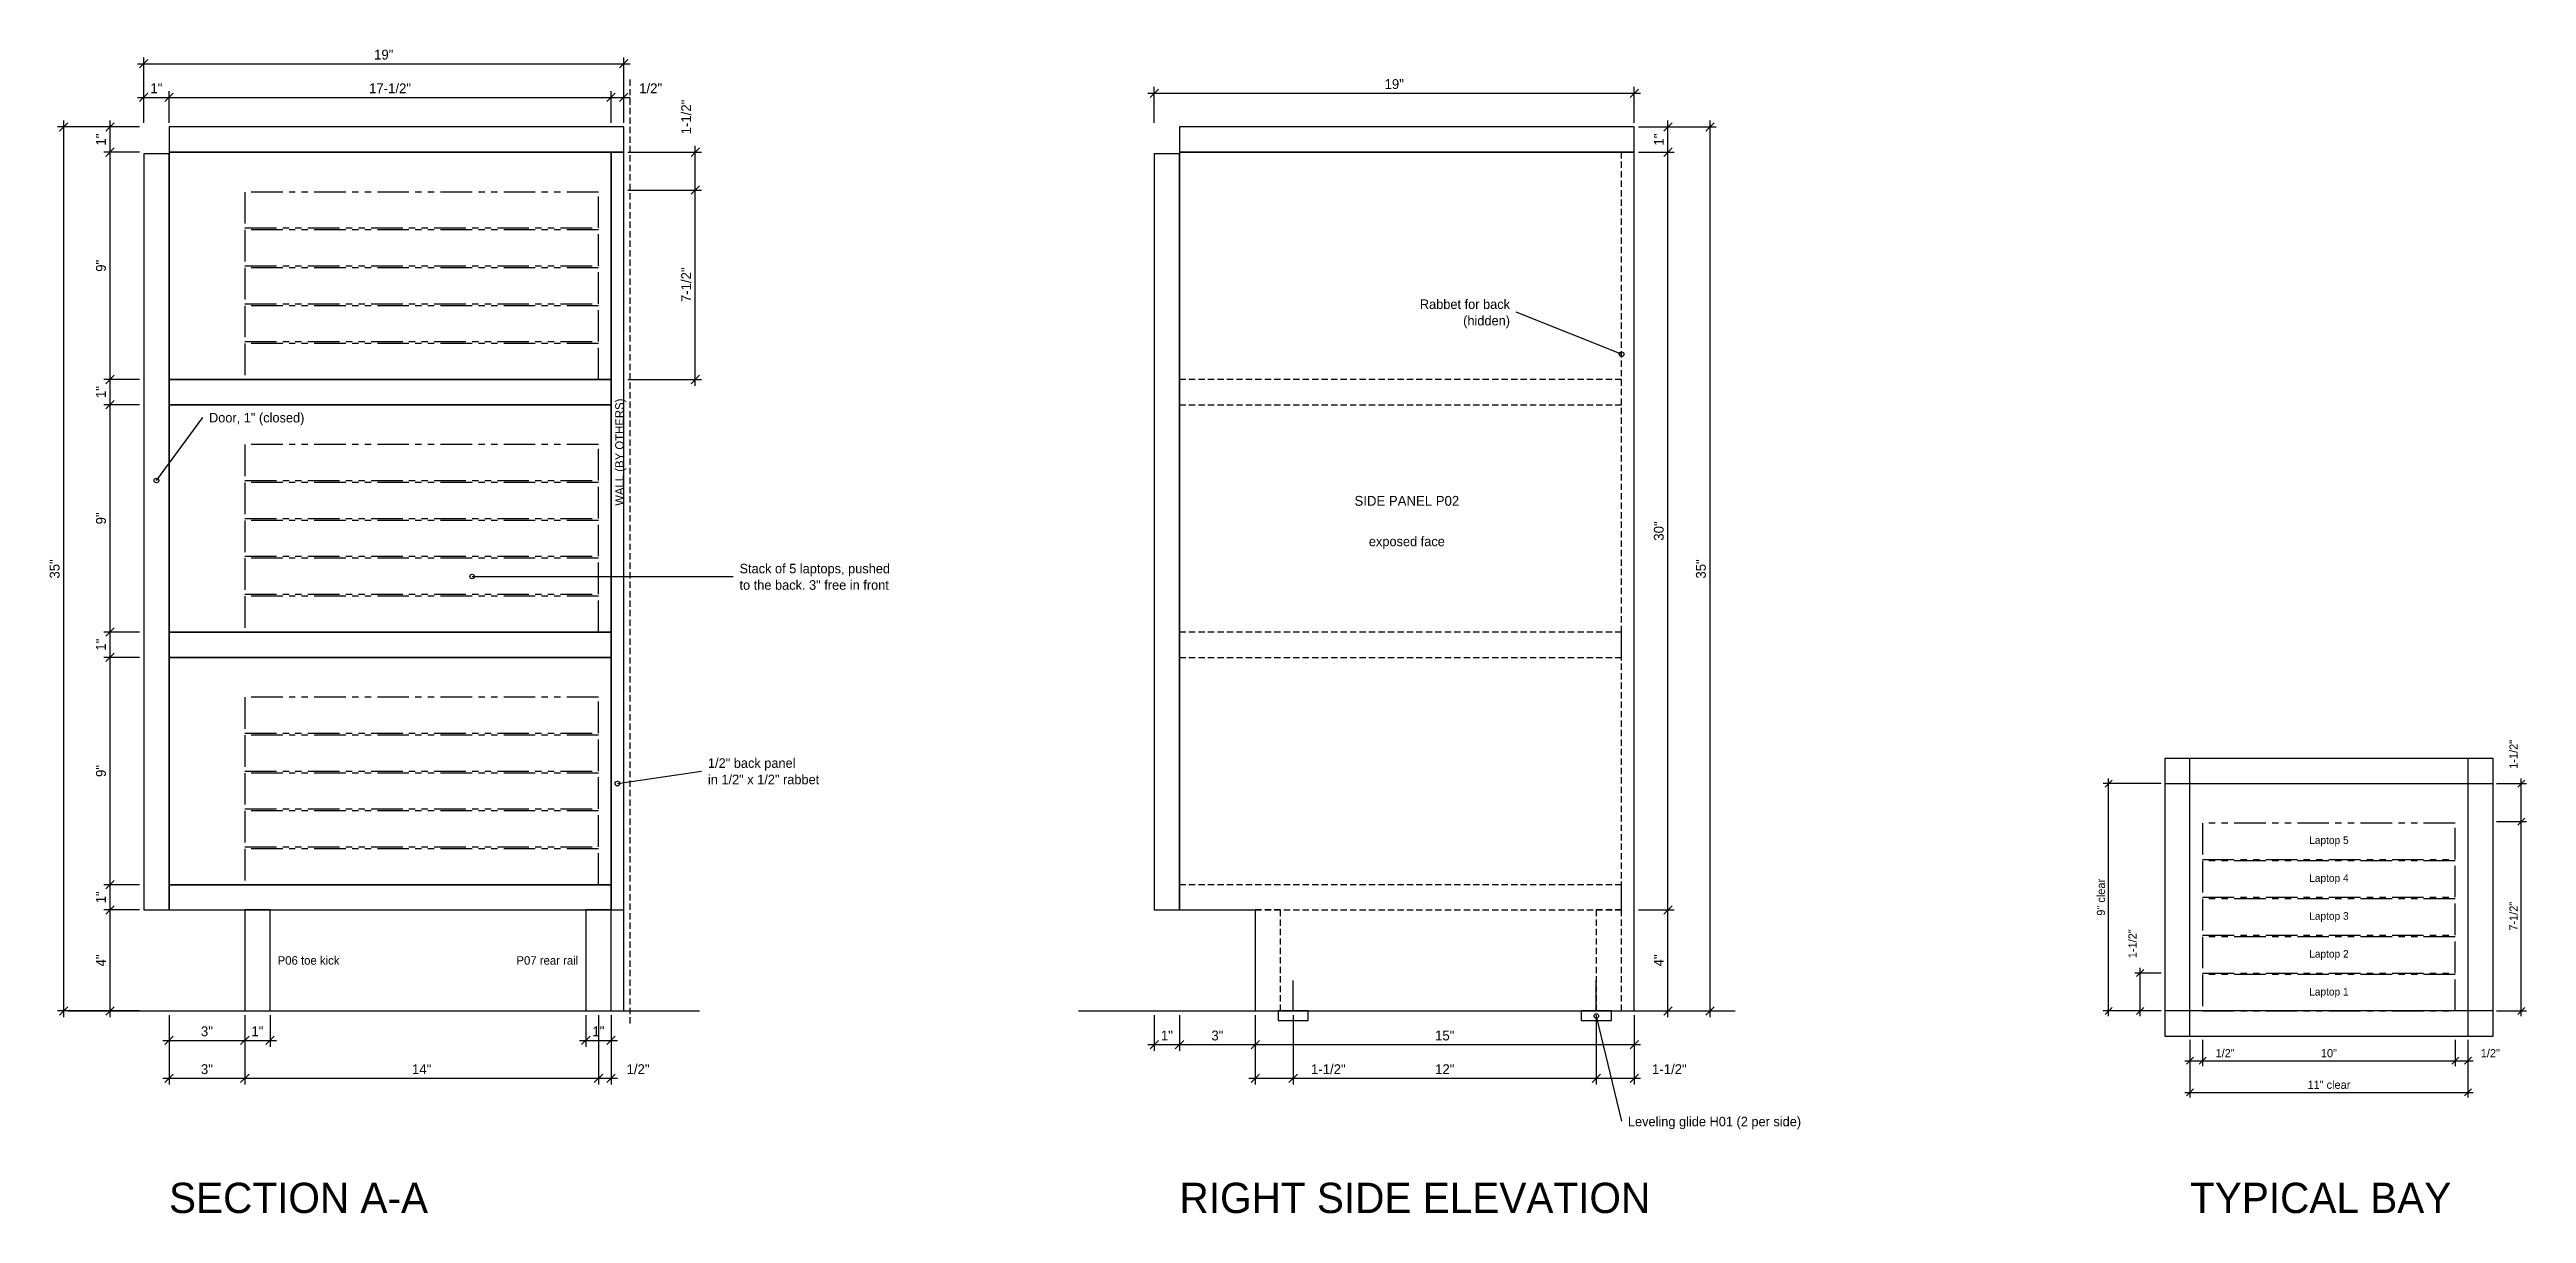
# Model space of a CAD drawing. Header units: inches. Extents: x -5 to 222, y -358 to 40.
# Drawn here: x -4.7 to 93.3, y -68 to -21.9 of the extents above; entities that cross this region are included whole.
import ezdxf
from ezdxf.enums import TextEntityAlignment as Align

# ---------------------------------------------------------------- set-up
doc = ezdxf.new("R2010")
doc.units = ezdxf.units.IN
for name, pattern in [('CENTER', [2, 1.25, -0.25, 0.25, -0.25]), ('DASHED', [0.375, 0.25, -0.125]), ('PHANTOM', [2.5, 1.25, -0.25, 0.25, -0.25, 0.25, -0.25])]:
    doc.linetypes.add(name, pattern=pattern)
for name, color, linetype in [('CENTER', 5, 'CENTER'), ('CUT', 1, 'CONTINUOUS'), ('DIM', 3, 'CONTINUOUS'), ('HIDDEN', 8, 'DASHED'), ('OUTLINE', 7, 'CONTINUOUS'), ('PHANTOM', 5, 'PHANTOM'), ('TEXT', 7, 'CONTINUOUS')]:
    doc.layers.add(name, color=color, linetype=linetype)

msp = doc.modelspace()

# ---------------------------------------------------------------- texts
at = {"layer": 'TEXT'}
for s, height, p in [('19"', 0.39, (8.5, -22.3333)), ('1"', 0.39, (-0.5, -23.6667)), ('17-1/2"', 0.39, (8.75, -23.6667)), ('1/2"', 0.39, (19.0667, -23.6667)), ('19"', 0.39, (48.5, -23.5)), ('SIDE PANEL P02', 0.39, (49, -40)), ('exposed face', 0.378, (49, -41.6)), ('Laptop 5', 0.3, (85.5, -53.3889)), ('Laptop 4', 0.3, (85.5, -54.8889)), ('Laptop 3', 0.3, (85.5, -56.3889)), ('Laptop 2', 0.3, (85.5, -57.8889)), ('Laptop 1', 0.3, (85.5, -59.3889)), ('3"', 0.39, (1.5, -61)), ('1"', 0.39, (3.5, -61)), ('1"', 0.39, (17, -61)), ('1"', 0.39, (39.5, -61.1667)), ('3"', 0.39, (41.5, -61.1667)), ('15"', 0.39, (50.5, -61.1667)), ('1/2"', 0.325, (81.3889, -61.8333)), ('10"', 0.325, (85.5, -61.8333)), ('1/2"', 0.325, (91.8889, -61.8333)), ('3"', 0.39, (1.5, -62.5)), ('14"', 0.39, (10, -62.5)), ('1/2"', 0.39, (18.5667, -62.5)), ('1-1/2"', 0.39, (45.8917, -62.5)), ('12"', 0.39, (50.5, -62.5)), ('1-1/2"', 0.39, (59.3917, -62.5)), ('11" clear', 0.325, (85.5, -63.0833))]:
    msp.add_text(s, height=height, dxfattribs=at).set_placement(p, align=Align.CENTER)
for s, height, p in [('1-1/2"', 0.39, (20.6667, -24.6083)), ('1"', 0.39, (-2.5, -25.5)), ('1"', 0.39, (59.1667, -25.5)), ('9"', 0.39, (-2.5, -30.5)), ('7-1/2"', 0.39, (20.6667, -31.25)), ('1"', 0.39, (-2.5, -35.5)), ('9"', 0.39, (-2.5, -40.5)), ('30"', 0.39, (59.1667, -41)), ('35"', 0.39, (-4.3333, -42.5)), ('35"', 0.39, (60.8333, -42.5)), ('1"', 0.39, (-2.5, -45.5)), ('1-1/2"', 0.325, (92.9722, -49.8403)), ('9"', 0.39, (-2.5, -50.5)), ('9" clear', 0.325, (76.6389, -55.5)), ('1"', 0.39, (-2.5, -55.5)), ('7-1/2"', 0.325, (92.9722, -56.25)), ('1-1/2"', 0.325, (77.8889, -57.3403)), ('4"', 0.39, (-2.5, -58)), ('4"', 0.39, (59.1667, -58))]:
    msp.add_text(s, height=height, rotation=90, dxfattribs=at).set_placement(p, align=Align.CENTER)
for s, height, p in [('Rabbet for back', 0.378, (53.0833, -32.2083)), ('(hidden)', 0.378, (53.0833, -32.8583)), ('P07 rear rail', 0.336, (16.2, -58.1667))]:
    msp.add_text(s, height=height, dxfattribs=at).set_placement(p, align=Align.RIGHT)
msp.add_text('WALL (BY OTHERS)', height=0.336, rotation=90, dxfattribs=at).set_placement((18, -40))
for s, height, p in [('Door, 1" (closed)', 0.378, (1.5833, -36.7)), ('to the back. 3" free in front', 0.378, (22.5833, -43.325)), ('Stack of 5 laptops, pushed', 0.378, (22.5833, -42.675)), ('1/2" back panel', 0.378, (21.3333, -50.375)), ('in 1/2" x 1/2" rabbet', 0.378, (21.3333, -51.025)), ('P06 toe kick', 0.336, (4.3, -58.1667)), ('Leveling glide H01 (2 per side)', 0.378, (57.75, -64.5667)), ('SECTION A-A', 1.2, (0, -68)), ('RIGHT SIDE ELEVATION', 1.2, (40, -68)), ('TYPICAL BAY', 1.2, (80, -68))]:
    msp.add_text(s, height=height, dxfattribs=at).set_placement(p)

# ---------------------------------------------------------------- linework, layer by layer
at = {"layer": 'CENTER'}
for p, q in [((44.5, -60), (44.5, -58.8)), ((56.5, -60), (56.5, -58.8))]:
    msp.add_line(p, q, dxfattribs=at)
at = {"layer": 'CUT'}
for p, q in [((18, -25), (0, -25)), ((0, -25), (0, -26)), ((18, -26), (18, -25)), ((0, -26.0625), (-1, -26.0625)), ((-1, -26.0625), (-1, -56)), ((0, -26), (18, -26)), ((0, -56), (0, -26.0625)), ((18, -26), (17.5, -26)), ((17.5, -26), (17.5, -56)), ((18, -56), (18, -26)), ((17.5, -35), (0, -35)), ((0, -35), (0, -36)), ((17.5, -36), (17.5, -35)), ((0, -36), (17.5, -36)), ((17.5, -45), (0, -45)), ((0, -45), (0, -46)), ((17.5, -46), (17.5, -45)), ((0, -46), (17.5, -46)), ((17.5, -55), (0, -55)), ((0, -55), (0, -56)), ((17.5, -56), (17.5, -55)), ((-1, -56), (0, -56)), ((0, -56), (17.5, -56)), ((4, -56), (3, -56)), ((3, -56), (3, -60)), ((4, -60), (4, -56)), ((17.5, -56), (16.5, -56)), ((16.5, -56), (16.5, -60)), ((17.5, -56), (18, -56)), ((17.5, -60), (17.5, -56)), ((3, -60), (4, -60)), ((16.5, -60), (17.5, -60))]:
    msp.add_line(p, q, dxfattribs=at)
at = {"layer": 'DIM'}
for p, q in [((-1.25, -22.5), (18.25, -22.5)), ((-1.1667, -22.6667), (-0.8333, -22.3333)), ((-1, -24.8333), (-1, -22.25)), ((17.8333, -22.6667), (18.1667, -22.3333)), ((18, -24.8333), (18, -22.25)), ((38.8333, -23.8333), (39.1667, -23.5)), ((39, -24.8333), (39, -23.4167)), ((57.8333, -23.8333), (58.1667, -23.5)), ((58, -24.8333), (58, -23.4167)), ((-1.25, -23.8333), (0.25, -23.8333)), ((-1.1667, -24), (-0.8333, -23.6667)), ((-1, -24.8333), (-1, -23.5833)), ((-0.25, -23.8333), (17.75, -23.8333)), ((-0.1667, -24), (0.1667, -23.6667)), ((-0.1667, -24), (0.1667, -23.6667)), ((0, -24.8333), (0, -23.5833)), ((0, -24.8333), (0, -23.5833)), ((17.25, -23.8333), (18.25, -23.8333)), ((17.3333, -24), (17.6667, -23.6667)), ((17.3333, -24), (17.6667, -23.6667)), ((17.5, -24.8333), (17.5, -23.5833)), ((17.5, -24.8333), (17.5, -23.5833)), ((17.8333, -24), (18.1667, -23.6667)), ((18, -24.8333), (18, -23.5833)), ((38.75, -23.6667), (58.25, -23.6667)), ((-1.1667, -25), (-4.4167, -25)), ((-4.3333, -25.1667), (-4, -24.8333)), ((-4.1667, -60.25), (-4.1667, -24.75)), ((-1.1667, -25), (-2.5833, -25)), ((-2.5, -25.1667), (-2.1667, -24.8333)), ((-2.3333, -26.25), (-2.3333, -24.75)), ((58.1667, -25), (59.5833, -25)), ((58.1667, -25), (61.25, -25)), ((59.1667, -25.1667), (59.5, -24.8333)), ((59.3333, -26.25), (59.3333, -24.75)), ((60.8333, -25.1667), (61.1667, -24.8333)), ((61, -60.25), (61, -24.75)), ((-1.1667, -26), (-2.5833, -26)), ((-1.1667, -26), (-2.5833, -26)), ((-2.5, -26.1667), (-2.1667, -25.8333)), ((-2.5, -26.1667), (-2.1667, -25.8333)), ((-2.3333, -35.25), (-2.3333, -25.75)), ((18.1667, -26), (21.0833, -26)), ((20.6667, -26.1667), (21, -25.8333)), ((20.8333, -27.75), (20.8333, -25.75)), ((58.1667, -26), (59.5833, -26)), ((58.1667, -26), (59.5833, -26)), ((59.1667, -26.1667), (59.5, -25.8333)), ((59.1667, -26.1667), (59.5, -25.8333)), ((59.3333, -56.25), (59.3333, -25.75)), ((20.6667, -27.6667), (21, -27.3333)), ((20.6667, -27.6667), (21, -27.3333)), ((20.8333, -35.25), (20.8333, -27.25)), ((18.1667, -27.5), (21.0833, -27.5)), ((18.1667, -27.5), (21.0833, -27.5)), ((57.5, -34), (53.3333, -32.3333)), ((-1.1667, -35), (-2.5833, -35)), ((-1.1667, -35), (-2.5833, -35)), ((-2.5, -35.1667), (-2.1667, -34.8333)), ((-2.5, -35.1667), (-2.1667, -34.8333)), ((-2.3333, -36.25), (-2.3333, -34.75)), ((18.1667, -35), (21.0833, -35)), ((20.6667, -35.1667), (21, -34.8333)), ((-1.1667, -36), (-2.5833, -36)), ((-1.1667, -36), (-2.5833, -36)), ((-2.5, -36.1667), (-2.1667, -35.8333)), ((-2.5, -36.1667), (-2.1667, -35.8333)), ((-2.3333, -45.25), (-2.3333, -35.75)), ((-0.5, -39), (1.3333, -36.5)), ((12, -42.8), (22.3333, -42.8)), ((-1.1667, -45), (-2.5833, -45)), ((-1.1667, -45), (-2.5833, -45)), ((-2.5, -45.1667), (-2.1667, -44.8333)), ((-2.5, -45.1667), (-2.1667, -44.8333)), ((-2.3333, -46.25), (-2.3333, -44.75)), ((-1.1667, -46), (-2.5833, -46)), ((-1.1667, -46), (-2.5833, -46)), ((-2.5, -46.1667), (-2.1667, -45.8333)), ((-2.5, -46.1667), (-2.1667, -45.8333)), ((-2.3333, -55.25), (-2.3333, -45.75)), ((17.75, -51), (21.0833, -50.5)), ((76.6389, -51.1389), (76.9167, -50.8611)), ((76.7778, -60.2083), (76.7778, -50.7917)), ((92.9722, -51.1389), (93.25, -50.8611)), ((93.1111, -52.7083), (93.1111, -50.7917)), ((78.8611, -51), (76.5694, -51)), ((92.1389, -51), (93.3194, -51)), ((92.1389, -52.5), (93.3194, -52.5)), ((92.1389, -52.5), (93.3194, -52.5)), ((92.9722, -52.6389), (93.25, -52.3611)), ((92.9722, -52.6389), (93.25, -52.3611)), ((93.1111, -60.2083), (93.1111, -52.2917)), ((-2.5, -55.1667), (-2.1667, -54.8333)), ((-2.5, -55.1667), (-2.1667, -54.8333)), ((-2.3333, -56.25), (-2.3333, -54.75)), ((-1.1667, -55), (-2.5833, -55)), ((-1.1667, -55), (-2.5833, -55)), ((-2.5, -56.1667), (-2.1667, -55.8333)), ((-2.5, -56.1667), (-2.1667, -55.8333)), ((-2.3333, -60.25), (-2.3333, -55.75)), ((59.1667, -56.1667), (59.5, -55.8333)), ((59.1667, -56.1667), (59.5, -55.8333)), ((59.3333, -60.25), (59.3333, -55.75)), ((-1.1667, -56), (-2.5833, -56)), ((-1.1667, -56), (-2.5833, -56)), ((58.1667, -56), (59.5833, -56)), ((58.1667, -56), (59.5833, -56)), ((78.8611, -58.5), (77.8194, -58.5)), ((77.8889, -58.6389), (78.1667, -58.3611)), ((78.0278, -60.2083), (78.0278, -58.2917)), ((-1.1667, -60), (-4.4167, -60)), ((-4.3333, -60.1667), (-4, -59.8333)), ((-1.1667, -60), (-2.5833, -60)), ((-2.5, -60.1667), (-2.1667, -59.8333)), ((0, -60.1667), (0, -61.4167)), ((0, -60.1667), (0, -62.9167)), ((3, -60.1667), (3, -61.4167)), ((3, -60.1667), (3, -61.4167)), ((3, -60.1667), (3, -62.9167)), ((3, -60.1667), (3, -62.9167)), ((4, -60.1667), (4, -61.4167)), ((16.5, -60.1667), (16.5, -61.4167)), ((17, -60.1667), (17, -62.9167)), ((17, -60.1667), (17, -62.9167)), ((17.5, -60.1667), (17.5, -61.4167)), ((17.5, -60.1667), (17.5, -62.9167)), ((39, -60.1667), (39, -61.5833)), ((40, -60.1667), (40, -61.5833)), ((40, -60.1667), (40, -61.5833)), ((43, -60.1667), (43, -61.5833)), ((43, -60.1667), (43, -61.5833)), ((43, -60.1667), (43, -62.9167)), ((44.5, -60.1667), (44.5, -62.9167)), ((44.5, -60.1667), (44.5, -62.9167)), ((56.5, -60.1667), (56.5, -62.9167)), ((56.5, -60.1667), (56.5, -62.9167)), ((56.5, -60.2), (57.5, -64.3667)), ((58, -60.1667), (58, -61.5833)), ((58, -60.1667), (58, -62.9167)), ((58.1667, -60), (59.5833, -60)), ((58.1667, -60), (61.25, -60)), ((59.1667, -60.1667), (59.5, -59.8333)), ((60.8333, -60.1667), (61.1667, -59.8333)), ((78.8611, -60), (76.5694, -60)), ((76.6389, -60.1389), (76.9167, -59.8611)), ((78.8611, -60), (77.8194, -60)), ((77.8889, -60.1389), (78.1667, -59.8611)), ((92.1389, -60), (93.3194, -60)), ((92.9722, -60.1389), (93.25, -59.8611)), ((-0.25, -61.1667), (3.25, -61.1667)), ((-0.1667, -61.3333), (0.1667, -61)), ((2.75, -61.1667), (4.25, -61.1667)), ((2.8333, -61.3333), (3.1667, -61)), ((2.8333, -61.3333), (3.1667, -61)), ((3.8333, -61.3333), (4.1667, -61)), ((16.25, -61.1667), (17.75, -61.1667)), ((16.3333, -61.3333), (16.6667, -61)), ((17.3333, -61.3333), (17.6667, -61)), ((38.75, -61.3333), (40.25, -61.3333)), ((38.8333, -61.5), (39.1667, -61.1667)), ((39.75, -61.3333), (43.25, -61.3333)), ((39.8333, -61.5), (40.1667, -61.1667)), ((39.8333, -61.5), (40.1667, -61.1667)), ((42.75, -61.3333), (58.25, -61.3333)), ((42.8333, -61.5), (43.1667, -61.1667)), ((42.8333, -61.5), (43.1667, -61.1667)), ((57.8333, -61.5), (58.1667, -61.1667)), ((80, -61.1389), (80, -62.1806)), ((80, -61.1389), (80, -63.4306)), ((80.5, -61.1389), (80.5, -62.1806)), ((80.5, -61.1389), (80.5, -62.1806)), ((90.5, -61.1389), (90.5, -62.1806)), ((90.5, -61.1389), (90.5, -62.1806)), ((91, -61.1389), (91, -62.1806)), ((91, -61.1389), (91, -63.4306)), ((-0.25, -62.6667), (3.25, -62.6667)), ((-0.1667, -62.8333), (0.1667, -62.5)), ((2.75, -62.6667), (17.25, -62.6667)), ((2.8333, -62.8333), (3.1667, -62.5)), ((2.8333, -62.8333), (3.1667, -62.5)), ((16.75, -62.6667), (17.75, -62.6667)), ((16.8333, -62.8333), (17.1667, -62.5)), ((16.8333, -62.8333), (17.1667, -62.5)), ((17.3333, -62.8333), (17.6667, -62.5)), ((42.75, -62.6667), (44.75, -62.6667)), ((42.8333, -62.8333), (43.1667, -62.5)), ((44.25, -62.6667), (56.75, -62.6667)), ((44.3333, -62.8333), (44.6667, -62.5)), ((44.3333, -62.8333), (44.6667, -62.5)), ((56.25, -62.6667), (58.25, -62.6667)), ((56.3333, -62.8333), (56.6667, -62.5)), ((56.3333, -62.8333), (56.6667, -62.5)), ((57.8333, -62.8333), (58.1667, -62.5)), ((79.7917, -61.9722), (80.7083, -61.9722)), ((79.8611, -62.1111), (80.1389, -61.8333)), ((80.2917, -61.9722), (90.7083, -61.9722)), ((80.3611, -62.1111), (80.6389, -61.8333)), ((80.3611, -62.1111), (80.6389, -61.8333)), ((90.2917, -61.9722), (91.2083, -61.9722)), ((90.3611, -62.1111), (90.6389, -61.8333)), ((90.3611, -62.1111), (90.6389, -61.8333)), ((90.8611, -62.1111), (91.1389, -61.8333)), ((79.7917, -63.2222), (91.2083, -63.2222)), ((79.8611, -63.3611), (80.1389, -63.0833)), ((90.8611, -63.3611), (91.1389, -63.0833))]:
    msp.add_line(p, q, dxfattribs=at)
for centre in [(57.5, -34), (-0.5, -39), (12, -42.8), (17.75, -51), (56.5, -60.2)]:
    msp.add_circle(centre, 0.0917, dxfattribs=at)
at = {"layer": 'HIDDEN'}
for p, q in [((18.25, -60.5), (18.25, -23)), ((57.5, -60), (57.5, -26)), ((57.5, -35), (40, -35)), ((40, -35), (40, -36)), ((57.5, -36), (57.5, -35)), ((40, -36), (57.5, -36)), ((57.5, -45), (40, -45)), ((40, -45), (40, -46)), ((57.5, -46), (57.5, -45)), ((40, -46), (57.5, -46)), ((57.5, -55), (40, -55)), ((40, -55), (40, -56)), ((57.5, -56), (57.5, -55)), ((40, -56), (57.5, -56)), ((44, -56), (43, -56)), ((43, -56), (43, -60)), ((44, -60), (44, -56)), ((57.5, -56), (56.5, -56)), ((56.5, -56), (56.5, -60)), ((57.5, -60), (57.5, -56)), ((43, -60), (44, -60)), ((56.5, -60), (57.5, -60))]:
    msp.add_line(p, q, dxfattribs=at)
at = {"layer": 'OUTLINE'}
for p, q in [((58, -25), (40, -25)), ((40, -25), (40, -26)), ((58, -26), (58, -25)), ((18, -26), (0, -26)), ((0, -26), (0, -56)), ((17.5, -26), (0, -26)), ((0, -26), (0, -35)), ((17.5, -35), (17.5, -26)), ((18, -60), (18, -26)), ((40, -26.0625), (39, -26.0625)), ((39, -26.0625), (39, -56)), ((58, -26), (40, -26)), ((40, -26), (40, -56)), ((40, -26), (58, -26)), ((40, -56), (40, -26.0625)), ((58, -60), (58, -26)), ((0, -35), (17.5, -35)), ((17.5, -36), (0, -36)), ((0, -36), (0, -45)), ((17.5, -45), (17.5, -36)), ((0, -45), (17.5, -45)), ((17.5, -46), (0, -46)), ((0, -46), (0, -55)), ((17.5, -55), (17.5, -46)), ((80, -50), (79, -50)), ((79, -50), (79, -61)), ((92, -50), (79, -50)), ((79, -50), (79, -51)), ((80, -61), (80, -50)), ((92, -50), (91, -50)), ((91, -50), (91, -61)), ((92, -61), (92, -50)), ((92, -51), (92, -50)), ((79, -51), (92, -51)), ((0, -55), (17.5, -55)), ((0, -56), (3, -56)), ((3, -56), (3, -60)), ((39, -56), (40, -56)), ((40, -56), (43, -56)), ((43, -56), (43, -60)), ((-4, -60), (21, -60)), ((3, -60), (18, -60)), ((36, -60), (62, -60)), ((43, -60), (58, -60)), ((45.1, -60), (43.9, -60)), ((43.9, -60), (43.9, -60.375)), ((43.9, -60.375), (45.1, -60.375)), ((45.1, -60.375), (45.1, -60)), ((57.1, -60), (55.9, -60)), ((55.9, -60), (55.9, -60.375)), ((55.9, -60.375), (57.1, -60.375)), ((57.1, -60.375), (57.1, -60)), ((92, -60), (79, -60)), ((79, -60), (79, -61)), ((92, -61), (92, -60)), ((79, -61), (80, -61)), ((79, -61), (92, -61)), ((91, -61), (92, -61))]:
    msp.add_line(p, q, dxfattribs=at)
at = {"layer": 'PHANTOM'}
for p, q in [((17, -27.58), (3, -27.58)), ((3, -27.58), (3, -29)), ((17, -29), (17, -27.58)), ((3, -29), (17, -29)), ((17, -29.08), (3, -29.08)), ((3, -29.08), (3, -30.5)), ((17, -30.5), (17, -29.08)), ((3, -30.5), (17, -30.5)), ((17, -30.58), (3, -30.58)), ((3, -30.58), (3, -32)), ((17, -32), (17, -30.58)), ((3, -32), (17, -32)), ((17, -32.08), (3, -32.08)), ((3, -32.08), (3, -33.5)), ((17, -33.5), (17, -32.08)), ((3, -33.5), (17, -33.5)), ((17, -33.58), (3, -33.58)), ((3, -33.58), (3, -35)), ((17, -35), (17, -33.58)), ((3, -35), (17, -35)), ((17, -37.58), (3, -37.58)), ((3, -37.58), (3, -39)), ((17, -39), (17, -37.58)), ((3, -39), (17, -39)), ((17, -39.08), (3, -39.08)), ((3, -39.08), (3, -40.5)), ((17, -40.5), (17, -39.08)), ((3, -40.5), (17, -40.5)), ((17, -40.58), (3, -40.58)), ((3, -40.58), (3, -42)), ((17, -42), (17, -40.58)), ((3, -42), (17, -42)), ((17, -42.08), (3, -42.08)), ((3, -42.08), (3, -43.5)), ((17, -43.5), (17, -42.08)), ((3, -43.5), (17, -43.5)), ((17, -43.58), (3, -43.58)), ((3, -43.58), (3, -45)), ((17, -45), (17, -43.58)), ((3, -45), (17, -45)), ((17, -47.58), (3, -47.58)), ((3, -47.58), (3, -49)), ((17, -49), (17, -47.58)), ((3, -49), (17, -49)), ((17, -49.08), (3, -49.08)), ((3, -49.08), (3, -50.5)), ((17, -50.5), (17, -49.08)), ((3, -50.5), (17, -50.5)), ((17, -50.58), (3, -50.58)), ((3, -50.58), (3, -52)), ((17, -52), (17, -50.58)), ((3, -52), (17, -52)), ((17, -52.08), (3, -52.08)), ((3, -52.08), (3, -53.5)), ((17, -53.5), (17, -52.08)), ((90.5, -52.56), (80.5, -52.56)), ((80.5, -52.56), (80.5, -54)), ((90.5, -54), (90.5, -52.56)), ((3, -53.5), (17, -53.5)), ((17, -53.58), (3, -53.58)), ((3, -53.58), (3, -55)), ((17, -55), (17, -53.58)), ((80.5, -54), (90.5, -54)), ((90.5, -54.06), (80.5, -54.06)), ((80.5, -54.06), (80.5, -55.5)), ((90.5, -55.5), (90.5, -54.06)), ((3, -55), (17, -55)), ((80.5, -55.5), (90.5, -55.5)), ((90.5, -55.56), (80.5, -55.56)), ((80.5, -55.56), (80.5, -57)), ((90.5, -57), (90.5, -55.56)), ((80.5, -57), (90.5, -57)), ((90.5, -57.06), (80.5, -57.06)), ((80.5, -57.06), (80.5, -58.5)), ((90.5, -58.5), (90.5, -57.06)), ((80.5, -58.5), (90.5, -58.5)), ((90.5, -58.56), (80.5, -58.56)), ((80.5, -58.56), (80.5, -60)), ((90.5, -60), (90.5, -58.56)), ((80.5, -60), (90.5, -60))]:
    msp.add_line(p, q, dxfattribs=at)

msp.set_redraw_order([(e.dxf.handle, doc.entitydb.next_handle()) for e in msp.query("TEXT MTEXT ATTDEF DIMENSION ARC_DIMENSION")])  # texts and dimensions are drawn at this point

doc.saveas('drawing.dxf')
